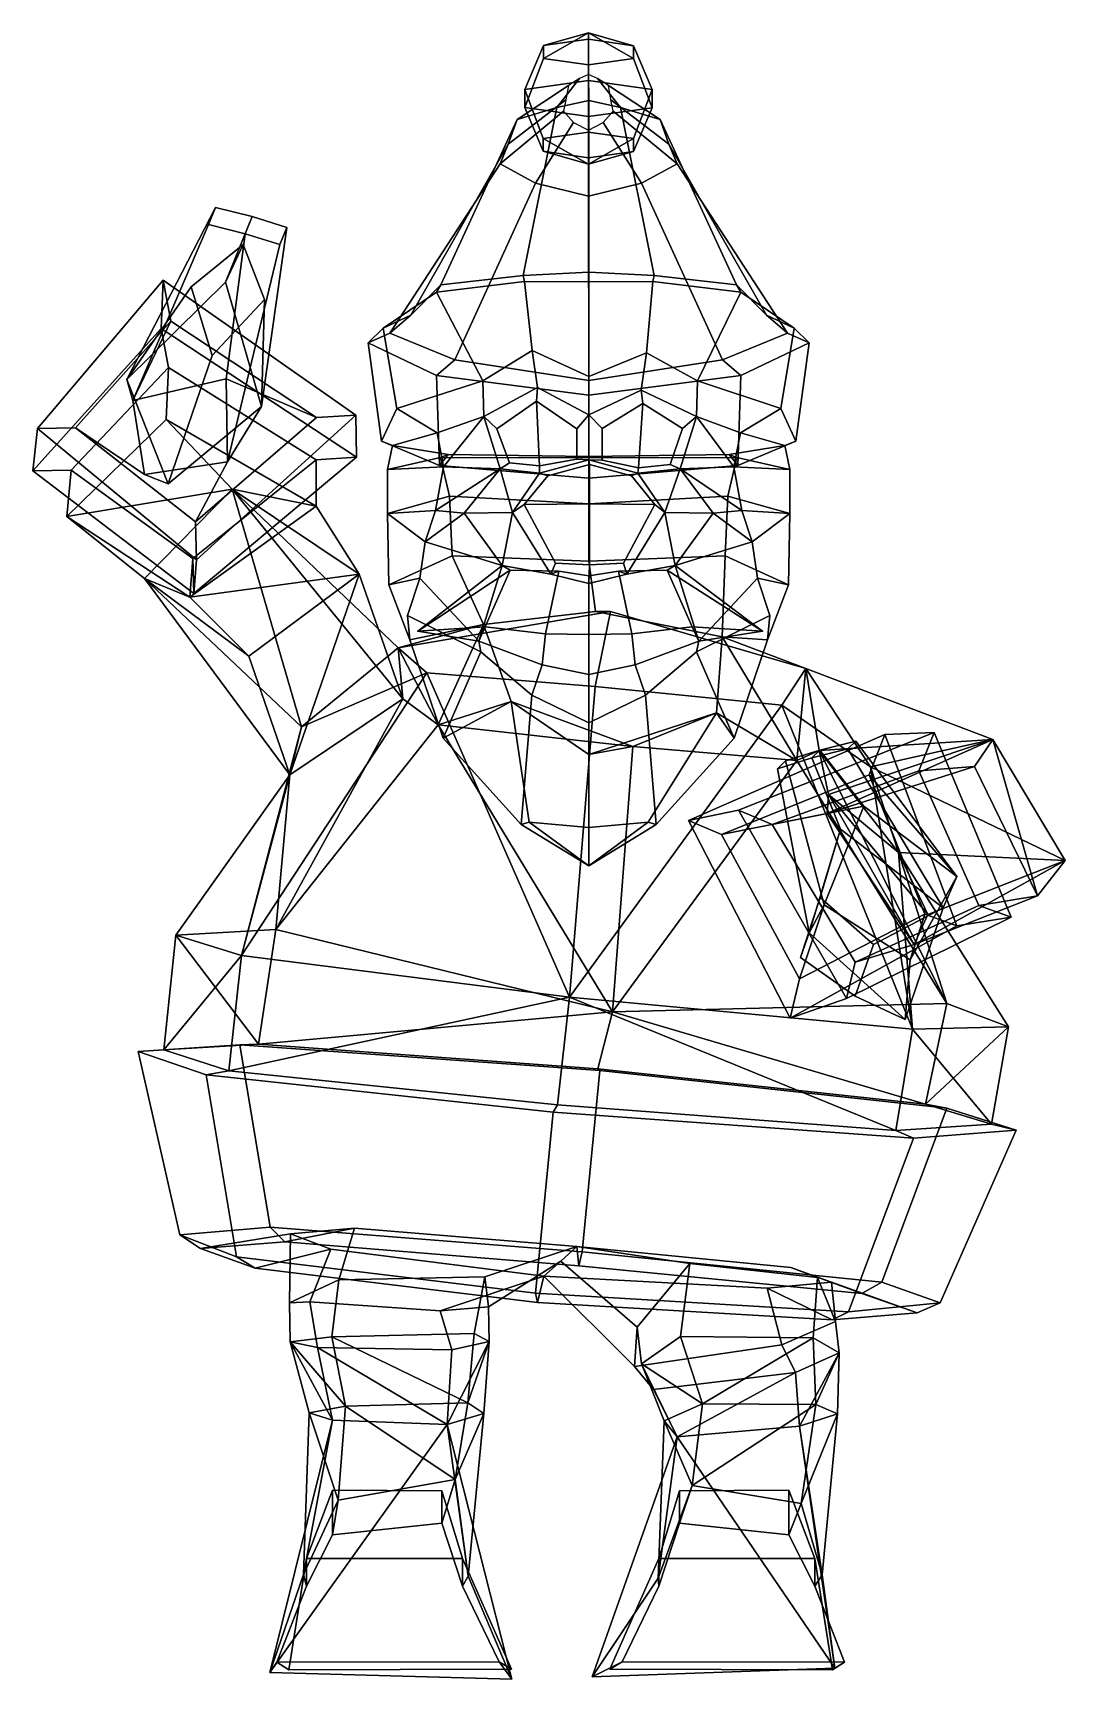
# Model space of a CAD drawing. Extents: x -161 to 150, y -156 to 341.
import ezdxf

# ---------------------------------------------------------------- set-up
doc = ezdxf.new("R2010")
doc.units = 0

msp = doc.modelspace()

# ---------------------------------------------------------------- linework, layer by layer
for p in [(-45.041939, 160.365143, 96.495132), (58.96463, 160.365143, 96.495132)]:
    msp.add_point(p)
for points in [[(-7.099414, 336.949158, -22.03731), (6.508161, 338.858826, -29.255661), (6.481926, 326.463806, -38.978626), (-12.762112, 323.763123, -28.770411)], [(-7.096825, 333.085388, -7.61752), (6.521173, 340.792175, -13.28248), (-7.099414, 336.949158, -22.03731)], [(6.521173, 340.792175, -13.28248), (6.508161, 338.858826, -29.255661), (-7.099414, 336.949158, -22.03731)], [(6.51334, 331.131287, -0.416023), (6.521173, 340.792175, -13.28248), (-7.096825, 333.085388, -7.61752)], [(20.118357, 336.904724, -22.054106), (25.729622, 323.700287, -28.794163), (6.481926, 326.463806, -38.978626), (6.508161, 338.858826, -29.255661)], [(6.521173, 340.792175, -13.28248), (20.118357, 336.904724, -22.054106), (6.508161, 338.858826, -29.255661)], [(6.51334, 331.131287, -0.416023), (20.120947, 333.040955, -7.634315), (6.521173, 340.792175, -13.28248)], [(20.120947, 333.040955, -7.634315), (20.118357, 336.904724, -22.054106), (6.521173, 340.792175, -13.28248)], [(-12.75845, 318.29892, -8.377669), (-7.096825, 333.085388, -7.61752), (-7.099414, 336.949158, -22.03731), (-12.762112, 323.763123, -28.770411)], [(6.48925, 315.53537, 1.806766), (6.51334, 331.131287, -0.416023), (-7.096825, 333.085388, -7.61752), (-12.75845, 318.29892, -8.377669)], [(6.48925, 315.53537, 1.806766), (25.733284, 318.236053, -8.401422), (20.120947, 333.040955, -7.634315), (6.51334, 331.131287, -0.416023)], [(25.733284, 318.236053, -8.401422), (25.729622, 323.700287, -28.794163), (20.118357, 336.904724, -22.054106), (20.120947, 333.040955, -7.634315)], [(6.494491, 328.239136, -7.126525), (3.796878, 327.024872, -7.458446), (-3.074735, 318.266296, 51.219952), (6.5548, 320.358612, 53.964455)], [(6.494491, 328.239136, -7.126525), (6.5548, 320.358612, 53.964455), (16.178267, 318.252838, 51.214859), (9.187714, 327.016052, -7.461772)], [(0.45262, 324.942139, -8.027979), (-0.305143, 320.642426, -9.204788), (-17.699619, 307.271637, 36.821705), (-15.010284, 314.677887, 46.516022)], [(3.796878, 327.024872, -7.458446), (0.45262, 324.942139, -8.027979), (-15.010284, 314.677887, 46.516022), (-3.074735, 318.266296, 51.219952)], [(-7.149738, 308.958221, -29.537458), (-12.762112, 323.763123, -28.770411), (6.481926, 326.463806, -38.978626), (6.457837, 310.86792, -36.75581)], [(-12.75845, 318.29892, -8.377669), (-12.762112, 323.763123, -28.770411), (-7.149738, 308.958221, -29.537458), (-7.147149, 305.094452, -15.117668)], [(20.068031, 308.913788, -29.554253), (6.457837, 310.86792, -36.75581), (6.481926, 326.463806, -38.978626), (25.729622, 323.700287, -28.794163)], [(9.187714, 327.016052, -7.461772), (16.178267, 318.252838, 51.214859), (28.103418, 314.647736, 46.50462), (12.524446, 324.922424, -8.035428)], [(12.524446, 324.922424, -8.035428), (28.103418, 314.647736, 46.50462), (30.771334, 307.237701, 36.808887), (13.266711, 320.620239, -9.213162)], [(25.733284, 318.236053, -8.401422), (20.07062, 305.050018, -15.134463), (20.068031, 308.913788, -29.554253), (25.729622, 323.700287, -28.794163)], [(-38.090946, 264.803253, 82.086647), (-13.23064, 267.628021, 94.745087), (-3.074735, 318.266296, 51.219952), (-15.010284, 314.677887, 46.516022)], [(-0.305143, 320.642426, -9.204788), (-0.998052, 317.174194, -10.154001), (-20.160612, 301.297607, 29.001936), (-17.699619, 307.271637, 36.821705)], [(6.557623, 268.643951, 102.110413), (6.5548, 320.358612, 53.964455), (-3.074735, 318.266296, 51.219952), (-13.23064, 267.628021, 94.745087)], [(6.48925, 315.53537, 1.806766), (-12.75845, 318.29892, -8.377669), (-7.147149, 305.094452, -15.117668), (6.463015, 303.14035, -7.916171)], [(6.48925, 315.53537, 1.806766), (6.463015, 303.14035, -7.916171), (20.07062, 305.050018, -15.134463), (25.733284, 318.236053, -8.401422)], [(6.557623, 268.643951, 102.110413), (26.345882, 267.628021, 94.745087), (16.178267, 318.252838, 51.214859), (6.5548, 320.358612, 53.964455)], [(13.266711, 320.620239, -9.213162), (30.771334, 307.237701, 36.808887), (33.215057, 301.260284, 28.987822), (13.947122, 317.14978, -10.163223)], [(51.206196, 264.803253, 82.086647), (28.103418, 314.647736, 46.50462), (16.178267, 318.252838, 51.214859), (26.345882, 267.628021, 94.745087)], [(-47.131477, 255.59906, 55.375454), (-38.090946, 264.803253, 82.086647), (-15.010284, 314.677887, 46.516022), (-17.699619, 307.271637, 36.821705)], [(-0.998052, 317.174194, -10.154001), (1.996778, 313.777924, -11.084124), (-9.451402, 295.4487, 21.354469), (-20.160612, 301.297607, 29.001936)], [(1.996778, 313.777924, -11.084124), (6.464307, 311.485901, -11.712279), (6.513087, 291.502228, 16.200111), (-9.451402, 295.4487, 21.354469)], [(10.940069, 313.763336, -11.089642), (22.488951, 295.426331, 21.346022), (6.513087, 291.502228, 16.200111), (6.464307, 311.485901, -11.712279)], [(13.947122, 317.14978, -10.163223), (33.215057, 301.260284, 28.987822), (22.488951, 295.426331, 21.346022), (10.940069, 313.763336, -11.089642)], [(60.246727, 255.59906, 55.375454), (30.771334, 307.237701, 36.808887), (28.103418, 314.647736, 46.50462), (51.206196, 264.803253, 82.086647)], [(6.449994, 301.207001, -23.889296), (-7.149738, 308.958221, -29.537458), (6.457837, 310.86792, -36.75581)], [(-7.147149, 305.094452, -15.117668), (-7.149738, 308.958221, -29.537458), (6.449994, 301.207001, -23.889296)], [(6.449994, 301.207001, -23.889296), (6.457837, 310.86792, -36.75581), (20.068031, 308.913788, -29.554253)], [(20.07062, 305.050018, -15.134463), (6.449994, 301.207001, -23.889296), (20.068031, 308.913788, -29.554253)], [(-53.401417, 250.177185, 32.811611), (-47.131477, 255.59906, 55.375454), (-17.699619, 307.271637, 36.821705), (-20.160612, 301.297607, 29.001936)], [(6.463015, 303.14035, -7.916171), (-7.147149, 305.094452, -15.117668), (6.449994, 301.207001, -23.889296)], [(6.463015, 303.14035, -7.916171), (6.449994, 301.207001, -23.889296), (20.07062, 305.050018, -15.134463)], [(66.51667, 250.177185, 32.811611), (33.215057, 301.260284, 28.987822), (30.771334, 307.237701, 36.808887), (60.246727, 255.59906, 55.375454)], [(-33.813503, 242.208405, 12.722825), (-53.401417, 250.177185, 32.811611), (-20.160612, 301.297607, 29.001936), (-9.451402, 295.4487, 21.354469)], [(46.928745, 242.208405, 12.722826), (22.488951, 295.426331, 21.346022), (33.215057, 301.260284, 28.987822), (66.51667, 250.177185, 32.811611)], [(6.557622, 235.910461, -5.742792), (-33.813503, 242.208405, 12.722825), (-9.451402, 295.4487, 21.354469), (6.513087, 291.502228, 16.200111)], [(6.557622, 235.910461, -5.742792), (6.513087, 291.502228, 16.200111), (22.488951, 295.426331, 21.346022), (46.928745, 242.208405, 12.722826)], [(-106.060112, 288.105896, 216.629333), (-108.145531, 282.994598, 204.92514), (-130.992477, 229.91864, 189.21666), (-132.861954, 236.255615, 226.814377)], [(-95.026237, 285.364624, 216.799591), (-106.060112, 288.105896, 216.629333), (-132.861954, 236.255615, 226.814377), (-102.994003, 265.58905, 226.425812)], [(-95.026237, 285.364624, 216.799591), (-97.146835, 280.138184, 205.131805), (-108.145531, 282.994598, 204.92514), (-106.060112, 288.105896, 216.629333)], [(-84.559685, 282.078308, 217.340088), (-95.026237, 285.364624, 216.799591), (-102.994003, 265.58905, 226.425812), (-92.12793, 228.109924, 226.302475)], [(-84.559685, 282.078308, 217.340088), (-86.654449, 276.941437, 205.60495), (-97.146835, 280.138184, 205.131805), (-95.026237, 285.364624, 216.799591)], [(-97.146835, 280.138184, 205.131805), (-102.84446, 236.404724, 184.023743), (-130.992477, 229.91864, 189.21666), (-108.145531, 282.994598, 204.92514)], [(-86.654449, 276.941437, 205.60495), (-102.424751, 211.382751, 194.962723), (-102.84446, 236.404724, 184.023743), (-97.146835, 280.138184, 205.131805)], [(-84.559685, 282.078308, 217.340088), (-92.12793, 228.109924, 226.302475), (-102.424751, 211.382751, 194.962723), (-86.654449, 276.941437, 205.60495)], [(-97.750481, 276.963013, 279.755981), (-102.994003, 265.58905, 226.425812), (-132.861954, 236.255615, 226.814377), (-113.442909, 264.143921, 286.946991)], [(-91.24794, 260.367981, 287.273071), (-97.750481, 276.963013, 279.755981), (-113.442909, 264.143921, 286.946991), (-107.105881, 243.498688, 283.91861)], [(-91.24794, 260.367981, 287.273071), (-92.12793, 228.109924, 226.302475), (-102.994003, 265.58905, 226.425812), (-97.750481, 276.963013, 279.755981)], [(6.557623, 265.653229, 105.996429), (6.557623, 268.643951, 102.110413), (-13.23064, 267.628021, 94.745087), (-12.841976, 265.833313, 99.837967)], [(6.557623, 265.653229, 105.996429), (25.957218, 265.833313, 99.837967), (26.345882, 267.628021, 94.745087), (6.557623, 268.643951, 102.110413)], [(-159.726471, 221.486694, 197.752304), (-121.869827, 266.253845, 177.085236), (-122.485268, 251.651245, 148.174179), (-161.153641, 208.715973, 167.225479)], [(-159.726471, 221.486694, 197.752304), (-148.343079, 221.692322, 197.399567), (-119.570229, 253.87677, 182.263214), (-121.869827, 266.253845, 177.085236)], [(-107.105881, 243.498688, 283.91861), (-113.442909, 264.143921, 286.946991), (-132.861954, 236.255615, 226.814377), (-120.294212, 204.809784, 239.955017)], [(-63.550774, 212.792358, 163.223099), (-122.485268, 251.651245, 148.174179), (-121.869827, 266.253845, 177.085236), (-63.692657, 225.497559, 193.814255)], [(-63.692657, 225.497559, 193.814255), (-121.869827, 266.253845, 177.085236), (-119.570229, 253.87677, 182.263214), (-75.590187, 224.730835, 194.416199)], [(-39.333298, 262.561523, 86.926041), (-38.090946, 264.803253, 82.086647), (-47.131477, 255.59906, 55.375454), (-55.430157, 251.690308, 57.15406)], [(-12.841976, 265.833313, 99.837967), (-13.23064, 267.628021, 94.745087), (-38.090946, 264.803253, 82.086647), (-39.333298, 262.561523, 86.926041)], [(-10.485149, 245.036011, 105.993355), (-12.841976, 265.833313, 99.837967), (-39.333298, 262.561523, 86.926041), (-25.425884, 235.798859, 95.688095)], [(6.557622, 237.132874, 110.968666), (6.557623, 265.653229, 105.996429), (-12.841976, 265.833313, 99.837967), (-10.485149, 245.036011, 105.993355)], [(6.557622, 237.132874, 110.968666), (24.004118, 244.241577, 106.137733), (25.957218, 265.833313, 99.837967), (6.557623, 265.653229, 105.996429)], [(24.004118, 244.241577, 106.137733), (39.41317, 235.798859, 95.688103), (52.448547, 262.561523, 86.926041), (25.957218, 265.833313, 99.837967)], [(25.957218, 265.833313, 99.837967), (52.448547, 262.561523, 86.926041), (51.206196, 264.803253, 82.086647), (26.345882, 267.628021, 94.745087)], [(52.448547, 262.561523, 86.926041), (68.545403, 251.690308, 57.15406), (60.246727, 255.59906, 55.375454), (51.206196, 264.803253, 82.086647)], [(-91.24794, 260.367981, 287.273071), (-107.105881, 243.498688, 283.91861), (-120.294212, 204.809784, 239.955017), (-92.12793, 228.109924, 226.302475)], [(-25.425884, 235.798859, 95.688095), (-39.333298, 262.561523, 86.926041), (-55.430157, 251.690308, 57.15406), (-51.383091, 227.540619, 77.814453)], [(39.41317, 235.798859, 95.688103), (64.498344, 227.540619, 77.814453), (68.545403, 251.690308, 57.15406), (52.448547, 262.561523, 86.926041)], [(-127.513092, 207.531616, 198.610931), (-130.992477, 229.91864, 189.21666), (-119.570229, 253.87677, 182.263214), (-148.343079, 221.692322, 197.399567)], [(-102.84446, 236.404724, 184.023743), (-75.590187, 224.730835, 194.416199), (-119.570229, 253.87677, 182.263214), (-130.992477, 229.91864, 189.21666)], [(-55.430157, 251.690308, 57.15406), (-47.131477, 255.59906, 55.375454), (-53.401417, 250.177185, 32.811611), (-59.955845, 247.304596, 31.64838)], [(68.545403, 251.690308, 57.15406), (73.071091, 247.304596, 31.64838), (66.51667, 250.177185, 32.811611), (60.246727, 255.59906, 55.375454)], [(-161.153641, 208.715973, 167.225479), (-122.485268, 251.651245, 148.174179), (-120.209503, 239.8414, 153.112946), (-149.596573, 208.887207, 166.883224)], [(-63.550774, 212.792358, 163.223099), (-75.655006, 211.975403, 163.851105), (-120.209503, 239.8414, 153.112946), (-122.485268, 251.651245, 148.174179)], [(-51.383091, 227.540619, 77.814453), (-55.430157, 251.690308, 57.15406), (-59.955845, 247.304596, 31.64838), (-55.956509, 217.683228, 41.266933)], [(-59.955845, 247.304596, 31.64838), (-53.401417, 250.177185, 32.811611), (-33.813503, 242.208405, 12.722825), (-39.34222, 237.459106, 9.714837)], [(73.071091, 247.304596, 31.64838), (52.457466, 237.459106, 9.714837), (46.928745, 242.208405, 12.722826), (66.51667, 250.177185, 32.811611)], [(64.498344, 227.540619, 77.814453), (69.071754, 217.683228, 41.266933), (73.071091, 247.304596, 31.64838), (68.545403, 251.690308, 57.15406)], [(-55.956509, 217.683228, 41.266933), (-59.955845, 247.304596, 31.64838), (-39.34222, 237.459106, 9.714837), (-38.446892, 210.312958, 16.025953)], [(-10.485149, 245.036011, 105.993355), (-25.425884, 235.798859, 95.688095), (-25.133175, 225.057556, 94.87767), (-8.916459, 233.792145, 106.658783)], [(6.557622, 237.132874, 110.968666), (-10.485149, 245.036011, 105.993355), (-8.916459, 233.792145, 106.658783), (6.557621, 225.558319, 108.95771)], [(6.557622, 237.132874, 110.968666), (6.557621, 225.558319, 108.95771), (22.435423, 232.987305, 106.68766), (24.004118, 244.241577, 106.137733)], [(24.004118, 244.241577, 106.137733), (22.435423, 232.987305, 106.68766), (39.120457, 225.057556, 94.87767), (39.41317, 235.798859, 95.688103)], [(69.071754, 217.683228, 41.266933), (51.562141, 210.312927, 16.025953), (52.457466, 237.459106, 9.714837), (73.071091, 247.304596, 31.64838)], [(-149.596573, 208.887207, 166.883224), (-120.209503, 239.8414, 153.112946), (-120.92382, 224.159363, 120.542862), (-150.963608, 194.92218, 133.602615)], [(-120.92382, 224.159363, 120.542862), (-120.209503, 239.8414, 153.112946), (-75.655006, 211.975403, 163.851105), (-75.7257, 198.064514, 130.517349)], [(-39.34222, 237.459106, 9.714837), (-33.813503, 242.208405, 12.722825), (6.557622, 235.910461, -5.742792), (6.557622, 231.539124, -9.574923)], [(52.457466, 237.459106, 9.714837), (6.557622, 231.539124, -9.574923), (6.557622, 235.910461, -5.742792), (46.928745, 242.208405, 12.722826)], [(-120.294212, 204.809784, 239.955017), (-132.861954, 236.255615, 226.814377), (-130.992477, 229.91864, 189.21666), (-127.513092, 207.531616, 198.610931)], [(-102.424751, 211.382751, 194.962723), (-112.08223, 193.339233, 209.512421), (-75.590187, 224.730835, 194.416199), (-102.84446, 236.404724, 184.023743)], [(-39.217552, 220.184937, 78.357887), (-25.133175, 225.057556, 94.87767), (-25.425884, 235.798859, 95.688095), (-51.383091, 227.540619, 77.814453)], [(-38.446892, 210.312958, 16.025953), (-39.34222, 237.459106, 9.714837), (6.557622, 231.539124, -9.574923), (6.557623, 206.496765, -3.372415)], [(-9.175307, 229.697693, 104.469696), (-8.916459, 233.792145, 106.658783), (-25.133175, 225.057556, 94.87767), (-21.112438, 221.328979, 94.654121)], [(-9.175307, 229.697693, 104.469696), (2.972567, 221.325775, 106.095726), (6.557621, 225.558319, 108.95771), (-8.916459, 233.792145, 106.658783)], [(51.562141, 210.312927, 16.025953), (6.557623, 206.496765, -3.372415), (6.557622, 231.539124, -9.574923), (52.457466, 237.459106, 9.714837)], [(52.332798, 220.184937, 78.357887), (64.498344, 227.540619, 77.814453), (39.41317, 235.798859, 95.688103), (39.120457, 225.057556, 94.87767)], [(-8.27595, 210.204559, 102.640167), (-9.175307, 229.697693, 104.469696), (-21.112438, 221.328979, 94.654121), (-17.365437, 211.139099, 97.547943)], [(2.972567, 221.325775, 106.095726), (-9.175307, 229.697693, 104.469696), (-8.27595, 210.204559, 102.640167), (2.972567, 212.208496, 106.939926)], [(22.942295, 229.002502, 104.268646), (22.435423, 232.987305, 106.68766), (6.557621, 225.558319, 108.95771), (10.595814, 221.445038, 106.276039)], [(10.595814, 221.445038, 106.276039), (10.595814, 211.94043, 107.318283), (21.625282, 209.592163, 102.009956), (22.942295, 229.002502, 104.268646)], [(21.625282, 209.592163, 102.009956), (31.187607, 210.588196, 95.723236), (34.861641, 221.448425, 92.150627), (22.942295, 229.002502, 104.268646)], [(22.942295, 229.002502, 104.268646), (34.861641, 221.448425, 92.150627), (39.120457, 225.057556, 94.87767), (22.435423, 232.987305, 106.68766)], [(-150.963608, 194.92218, 133.602615), (-120.92382, 224.159363, 120.542862), (-101.054184, 203.144684, 74.934334)], [(-92.12793, 228.109924, 226.302475), (-120.294212, 204.809784, 239.955017), (-127.513092, 207.531616, 198.610931), (-102.424751, 211.382751, 194.962723)], [(-75.7257, 198.064514, 130.517349), (-101.054184, 203.144684, 74.934334), (-120.92382, 224.159363, 120.542862)], [(-112.610313, 171.638367, 181.764145), (-63.550774, 212.792358, 163.223099), (-63.692657, 225.497559, 193.814255), (-111.743759, 181.838867, 214.365585)], [(-111.743759, 181.838867, 214.365585), (-63.692657, 225.497559, 193.814255), (-75.590187, 224.730835, 194.416199), (-112.08223, 193.339233, 209.512421)], [(-51.383091, 227.540619, 77.814453), (-55.956509, 217.683228, 41.266933), (-52.650967, 216.348694, 41.578911), (-39.217552, 220.184937, 78.357887)], [(-37.244801, 209.859009, 78.655998), (-25.133175, 225.057556, 94.87767), (-39.217552, 220.184937, 78.357887)], [(-20.202908, 209.298401, 98.549286), (-25.133175, 225.057556, 94.87767), (-37.244801, 209.859009, 78.655998)], [(-17.365437, 211.139099, 97.547943), (-21.112438, 221.328979, 94.654121), (-25.133175, 225.057556, 94.87767), (-20.202908, 209.298401, 98.549286)], [(2.972567, 212.208496, 106.939926), (6.557621, 211.96109, 110.144325), (6.557621, 225.558319, 108.95771), (2.972567, 221.325775, 106.095726)], [(10.595814, 211.94043, 107.318283), (10.595814, 221.445038, 106.276039), (6.557621, 225.558319, 108.95771), (6.557621, 211.96109, 110.144325)], [(31.187607, 210.588196, 95.723236), (34.190189, 209.298401, 98.549286), (39.120457, 225.057556, 94.87767), (34.861641, 221.448425, 92.150627)], [(34.190189, 209.298401, 98.549286), (50.360043, 209.859009, 78.655998), (39.120457, 225.057556, 94.87767)], [(50.360043, 209.859009, 78.655998), (52.332798, 220.184937, 78.357887), (39.120457, 225.057556, 94.87767)], [(64.498344, 227.540619, 77.814453), (52.332798, 220.184937, 78.357887), (65.76622, 216.348694, 41.578911), (69.071754, 217.683228, 41.266933)], [(-112.610313, 171.638367, 181.764145), (-111.743759, 181.838867, 214.365585), (-159.726471, 221.486694, 197.752304), (-161.153641, 208.715973, 167.225479)], [(-111.743759, 181.838867, 214.365585), (-112.08223, 193.339233, 209.512421), (-148.343079, 221.692322, 197.399567), (-159.726471, 221.486694, 197.752304)], [(-102.424751, 211.382751, 194.962723), (-127.513092, 207.531616, 198.610931), (-148.343079, 221.692322, 197.399567), (-112.08223, 193.339233, 209.512421)], [(-39.217552, 220.184937, 78.357887), (-52.650967, 216.348694, 41.578911), (-54.155376, 209.042908, 42.462154), (-37.244801, 209.859009, 78.655998)], [(52.332798, 220.184937, 78.357887), (50.360043, 209.859009, 78.655998), (67.270622, 209.042908, 42.462154), (65.76622, 216.348694, 41.578911)], [(-55.956509, 217.683228, 41.266933), (-38.446892, 210.312958, 16.025953), (-35.860764, 213.574707, 15.364484), (-52.650967, 216.348694, 41.578911)], [(-54.155376, 209.042908, 42.462154), (-52.650967, 216.348694, 41.578911), (-35.860764, 213.574707, 15.364484), (-38.173126, 212.72229, 12.672512)], [(-38.446892, 210.312958, 16.025953), (6.557623, 206.496765, -3.372415), (6.557624, 213.033264, -1.753982), (-35.860764, 213.574707, 15.364484)], [(-38.173126, 212.72229, 12.672512), (-35.860764, 213.574707, 15.364484), (6.557624, 213.033264, -1.753982), (6.557625, 212.648071, -2.40513)], [(51.562141, 210.312927, 16.025953), (48.976013, 213.574707, 15.364484), (6.557624, 213.033264, -1.753982), (6.557623, 206.496765, -3.372415)], [(51.288368, 212.72229, 12.672512), (6.557625, 212.648071, -2.40513), (6.557624, 213.033264, -1.753982), (48.976013, 213.574707, 15.364484)], [(69.071754, 217.683228, 41.266933), (65.76622, 216.348694, 41.578911), (48.976013, 213.574707, 15.364484), (51.562141, 210.312927, 16.025953)], [(67.270622, 209.042908, 42.462154), (51.288368, 212.72229, 12.672512), (48.976013, 213.574707, 15.364484), (65.76622, 216.348694, 41.578911)], [(-112.610313, 171.638367, 181.764145), (-161.153641, 208.715973, 167.225479), (-149.596573, 208.887207, 166.883224), (-112.90918, 182.286377, 177.270355)], [(-113.787254, 170.550537, 143.036057), (-112.90918, 182.286377, 177.270355), (-149.596573, 208.887207, 166.883224), (-150.963608, 194.92218, 133.602615)], [(-75.7257, 198.064514, 130.517349), (-75.655006, 211.975403, 163.851105), (-112.90918, 182.286377, 177.270355), (-113.787254, 170.550537, 143.036057)], [(-112.610313, 171.638367, 181.764145), (-112.90918, 182.286377, 177.270355), (-75.655006, 211.975403, 163.851105), (-63.550774, 212.792358, 163.223099)], [(-54.177158, 195.848938, 44.641087), (-54.155376, 209.042908, 42.462154), (-38.173126, 212.72229, 12.672512), (-35.428349, 201.025208, 11.188783)], [(-37.244801, 209.859009, 78.655998), (-54.155376, 209.042908, 42.462154), (-54.177158, 195.848938, 44.641087), (-39.686569, 196.759888, 78.504822)], [(-39.686569, 196.759888, 78.504822), (-20.202908, 209.298401, 98.549286), (-37.244801, 209.859009, 78.655998)], [(-31.032593, 195.943115, 101.725838), (-20.202908, 209.298401, 98.549286), (-39.686569, 196.759888, 78.504822)], [(-35.428349, 201.025208, 11.188783), (-38.173126, 212.72229, 12.672512), (6.557625, 212.648071, -2.40513), (6.557633, 198.771912, -0.945823)], [(-31.032593, 195.943115, 101.725838), (-16.400833, 196.096497, 104.760269), (-20.202908, 209.298401, 98.549286)], [(-8.27595, 210.204559, 102.640167), (-17.365437, 211.139099, 97.547943), (-20.202908, 209.298401, 98.549286), (-8.243058, 208.017517, 104.835999)], [(-16.400833, 196.096497, 104.760269), (-8.243058, 208.017517, 104.835999), (-20.202908, 209.298401, 98.549286)], [(6.816004, 198.757813, 128.666168), (6.816004, 210.574738, 124.536148), (-5.80687, 207.140503, 121.01963), (-12.883199, 198.576141, 122.216965)], [(-8.27595, 210.204559, 102.640167), (-8.243058, 208.017517, 104.835999), (6.557621, 211.96109, 110.144325), (2.972567, 212.208496, 106.939926)], [(6.816004, 210.574738, 124.536148), (6.557621, 211.96109, 110.144325), (-8.243058, 208.017517, 104.835999), (-5.80687, 207.140503, 121.01963)], [(6.816004, 210.574738, 124.536148), (19.438877, 207.140503, 121.01963), (21.358301, 208.017517, 104.835999), (6.557621, 211.96109, 110.144325)], [(21.625282, 209.592163, 102.009956), (10.595814, 211.94043, 107.318283), (6.557621, 211.96109, 110.144325), (21.358301, 208.017517, 104.835999)], [(48.543594, 201.025208, 11.188783), (6.557633, 198.771912, -0.945823), (6.557625, 212.648071, -2.40513), (51.288368, 212.72229, 12.672512)], [(6.816004, 198.757813, 128.666168), (26.515205, 198.576141, 122.216965), (19.438877, 207.140503, 121.01963), (6.816004, 210.574738, 124.536148)], [(21.625282, 209.592163, 102.009956), (21.358301, 208.017517, 104.835999), (34.190189, 209.298401, 98.549286), (31.187607, 210.588196, 95.723236)], [(29.516079, 196.096497, 104.760269), (34.190189, 209.298401, 98.549286), (21.358301, 208.017517, 104.835999)], [(44.147839, 195.943115, 101.725838), (34.190189, 209.298401, 98.549286), (29.516079, 196.096497, 104.760269)], [(52.801819, 196.759888, 78.504822), (50.360043, 209.859009, 78.655998), (34.190189, 209.298401, 98.549286)], [(44.147839, 195.943115, 101.725838), (52.801819, 196.759888, 78.504822), (34.190189, 209.298401, 98.549286)], [(67.292404, 195.848938, 44.641087), (48.543594, 201.025208, 11.188783), (51.288368, 212.72229, 12.672512), (67.270622, 209.042908, 42.462154)], [(50.360043, 209.859009, 78.655998), (52.801819, 196.759888, 78.504822), (67.292404, 195.848938, 44.641087), (67.270622, 209.042908, 42.462154)], [(-12.883199, 198.576141, 122.216965), (-5.80687, 207.140503, 121.01963), (-8.243058, 208.017517, 104.835999), (-16.400833, 196.096497, 104.760269)], [(26.515205, 198.576141, 122.216965), (29.516079, 196.096497, 104.760269), (21.358301, 208.017517, 104.835999), (19.438877, 207.140503, 121.01963)], [(-150.963608, 194.92218, 133.602615), (-101.054184, 203.144684, 74.934334), (-127.479698, 176.241119, 88.871162)], [(-80.145416, 131.440979, -19.625263), (-127.479698, 176.241119, 88.871162), (-101.054184, 203.144684, 74.934334)], [(-49.524326, 139.944672, 42.181286), (-50.958397, 155.296356, -1.082882), (-101.054184, 203.144684, 74.934334)], [(-49.524326, 139.944672, 42.181286), (-101.054184, 203.144684, 74.934334), (-62.677769, 177.562531, 88.217224)], [(-80.145416, 131.440979, -19.625263), (-101.054184, 203.144684, 74.934334), (-50.958397, 155.296356, -1.082882)], [(-75.7257, 198.064514, 130.517349), (-62.677769, 177.562531, 88.217224), (-101.054184, 203.144684, 74.934334)], [(-53.740803, 174.294678, 46.003773), (-54.177158, 195.848938, 44.641087), (-35.428349, 201.025208, 11.188783), (-34.635632, 183.037537, 14.099628)], [(-34.635632, 183.037537, 14.099628), (-35.428349, 201.025208, 11.188783), (6.557633, 198.771912, -0.945823), (6.557632, 181.411804, 3.485337)], [(6.816004, 180.306702, 122.611298), (6.816004, 198.757813, 128.666168), (-12.883199, 198.576141, 122.216965), (-3.458871, 180.828156, 117.381271)], [(47.750877, 183.037537, 14.099628), (6.557632, 181.411804, 3.485337), (6.557633, 198.771912, -0.945823), (48.543594, 201.025208, 11.188783)], [(6.816004, 180.306702, 122.611298), (17.090879, 180.828156, 117.381271), (26.515205, 198.576141, 122.216965), (6.816004, 198.757813, 128.666168)], [(66.856056, 174.294678, 46.003773), (47.750877, 183.037537, 14.099628), (48.543594, 201.025208, 11.188783), (67.292404, 195.848938, 44.641087)], [(-113.787254, 170.550537, 143.036057), (-150.963608, 194.92218, 133.602615), (-127.479698, 176.241119, 88.871162)], [(-113.787254, 170.550537, 143.036057), (-62.677769, 177.562531, 88.217224), (-75.7257, 198.064514, 130.517349)], [(-39.686569, 196.759888, 78.504822), (-54.177158, 195.848938, 44.641087), (-42.752644, 187.236511, 77.948044)], [(-44.358387, 176.30658, 78.126747), (-42.752644, 187.236511, 77.948044), (-54.177158, 195.848938, 44.641087), (-53.740803, 174.294678, 46.003773)], [(-42.752644, 187.236511, 77.948044), (-31.032593, 195.943115, 101.725838), (-39.686569, 196.759888, 78.504822)], [(-19.535973, 180.129791, 98.608406), (-31.032593, 195.943115, 101.725838), (-42.752644, 187.236511, 77.948044)], [(-19.535973, 180.129791, 98.608406), (-16.400833, 196.096497, 104.760269), (-31.032593, 195.943115, 101.725838)], [(-4.908839, 177.509399, 104.511543), (-16.400833, 196.096497, 104.760269), (-19.535973, 180.129791, 98.608406)], [(-3.458871, 180.828156, 117.381271), (-12.883199, 198.576141, 122.216965), (-16.400833, 196.096497, 104.760269), (-4.908839, 177.509399, 104.511543)], [(17.090879, 180.828156, 117.381271), (18.024082, 177.509399, 104.511543), (29.516079, 196.096497, 104.760269), (26.515205, 198.576141, 122.216965)], [(18.024082, 177.509399, 104.511543), (32.651218, 180.129791, 98.608406), (29.516079, 196.096497, 104.760269)], [(32.651218, 180.129791, 98.608406), (44.147839, 195.943115, 101.725838), (29.516079, 196.096497, 104.760269)], [(32.651218, 180.129791, 98.608406), (55.867893, 187.236511, 77.948044), (44.147839, 195.943115, 101.725838)], [(55.867893, 187.236511, 77.948044), (52.801819, 196.759888, 78.504822), (44.147839, 195.943115, 101.725838)], [(52.801819, 196.759888, 78.504822), (55.867893, 187.236511, 77.948044), (67.292404, 195.848938, 44.641087)], [(57.473637, 176.30658, 78.126747), (66.856056, 174.294678, 46.003773), (67.292404, 195.848938, 44.641087), (55.867893, 187.236511, 77.948044)], [(-44.358387, 176.30658, 78.126747), (-26.643982, 157.303833, 104.917755), (-19.535973, 180.129791, 98.608406), (-42.752644, 187.236511, 77.948044)], [(57.473637, 176.30658, 78.126747), (55.867893, 187.236511, 77.948044), (32.651218, 180.129791, 98.608406), (39.759224, 157.303833, 104.917755)], [(-47.412262, 157.683044, 50.112885), (-53.740803, 174.294678, 46.003773), (-34.635632, 183.037537, 14.099628), (-25.182125, 162.311707, 32.021339)], [(-17.169783, 178.709167, 112.608627), (-19.535973, 180.129791, 98.608406), (-45.041939, 160.365143, 96.495132)], [(-45.041939, 160.365143, 96.495132), (-19.535973, 180.129791, 98.608406), (-26.643982, 157.303833, 104.917755)], [(-25.182125, 162.311707, 32.021339), (-34.635632, 183.037537, 14.099628), (6.557632, 181.411804, 3.485337), (8.576275, 166.276764, 8.175449)], [(-17.169783, 178.709167, 112.608627), (-2.472413, 178.446899, 112.725739), (-4.908839, 177.509399, 104.511543), (-19.535973, 180.129791, 98.608406)], [(6.816004, 180.306702, 122.611298), (-3.458871, 180.828156, 117.381271), (-4.908839, 177.509399, 104.511543), (6.557621, 174.722046, 110.43103)], [(6.816004, 180.306702, 122.611298), (6.557621, 174.722046, 110.43103), (18.024082, 177.509399, 104.511543), (17.090879, 180.828156, 117.381271)], [(46.806164, 158.590027, 30.613012), (8.576275, 166.276764, 8.175449), (6.557632, 181.411804, 3.485337), (47.750877, 183.037537, 14.099628)], [(30.285028, 178.709167, 112.608627), (32.651218, 180.129791, 98.608406), (18.024082, 177.509399, 104.511543), (15.587657, 178.446899, 112.725739)], [(30.285028, 178.709167, 112.608627), (58.96463, 160.365143, 96.495132), (32.651218, 180.129791, 98.608406)], [(58.96463, 160.365143, 96.495132), (39.759224, 157.303833, 104.917755), (32.651218, 180.129791, 98.608406)], [(60.527508, 157.683044, 50.112885), (46.806164, 158.590027, 30.613012), (47.750877, 183.037537, 14.099628), (66.856056, 174.294678, 46.003773)], [(-83.581894, 116.945313, 22.301413), (-127.479698, 176.241119, 88.871162), (-80.145416, 131.440979, -19.625263)], [(-95.975014, 152.758575, 101.062096), (-127.479698, 176.241119, 88.871162), (-83.581894, 116.945313, 22.301413)], [(-113.787254, 170.550537, 143.036057), (-127.479698, 176.241119, 88.871162), (-95.975014, 152.758575, 101.062096)], [(-113.787254, 170.550537, 143.036057), (-95.975014, 152.758575, 101.062096), (-62.677769, 177.562531, 88.217224)], [(-95.975014, 152.758575, 101.062096), (-83.581894, 116.945313, 22.301413), (-62.677769, 177.562531, 88.217224)], [(-83.581894, 116.945313, 22.301413), (-49.524326, 139.944672, 42.181286), (-62.677769, 177.562531, 88.217224)], [(-47.412262, 157.683044, 50.112885), (-48.081612, 165.048523, 81.297028), (-44.358387, 176.30658, 78.126747), (-53.740803, 174.294678, 46.003773)], [(-44.358387, 176.30658, 78.126747), (-48.081612, 165.048523, 81.297028), (-25.960812, 154.082092, 95.90657), (-26.643982, 157.303833, 104.917755)], [(-24.646984, 161.660431, 115.00264), (-17.169783, 178.709167, 112.608627), (-45.041939, 160.365143, 96.495132)], [(-2.472413, 178.446899, 112.725739), (-17.169783, 178.709167, 112.608627), (-24.646984, 161.660431, 115.00264), (-6.433366, 159.469116, 123.670204)], [(-6.433366, 159.469116, 123.670204), (6.557621, 159.265625, 124.353912), (6.557621, 177.032837, 115.474304), (-2.472413, 178.446899, 112.725739)], [(6.557621, 177.032837, 115.474304), (6.557621, 174.722046, 110.43103), (-4.908839, 177.509399, 104.511543), (-2.472413, 178.446899, 112.725739)], [(19.548609, 159.469116, 123.670204), (15.587657, 178.446899, 112.725739), (6.557621, 177.032837, 115.474304), (6.557621, 159.265625, 124.353912)], [(6.557621, 177.032837, 115.474304), (15.587657, 178.446899, 112.725739), (18.024082, 177.509399, 104.511543), (6.557621, 174.722046, 110.43103)], [(15.587657, 178.446899, 112.725739), (19.548609, 159.469116, 123.670204), (37.76223, 161.660431, 115.00264), (30.285028, 178.709167, 112.608627)], [(37.76223, 161.660431, 115.00264), (58.96463, 160.365143, 96.495132), (30.285028, 178.709167, 112.608627)], [(57.473637, 176.30658, 78.126747), (39.759224, 157.303833, 104.917755), (39.076054, 154.082092, 95.90657), (61.196865, 165.048523, 81.297028)], [(60.527508, 157.683044, 50.112885), (66.856056, 174.294678, 46.003773), (57.473637, 176.30658, 78.126747), (61.196865, 165.048523, 81.297028)], [(13.091562, 166.221008, 4.25018), (-50.958397, 155.296356, -1.082882), (-25.182125, 162.311707, 32.021339), (8.576275, 166.276764, 8.175449)], [(13.091562, 166.221008, 4.25018), (8.4811, 143.617432, -46.642975), (-42.306873, 147.750336, -34.616402), (-50.958397, 155.296356, -1.082882)], [(-25.960812, 154.082092, 95.90657), (-48.081612, 165.048523, 81.297028), (-47.412262, 157.683044, 50.112885), (-37.334194, 128.035583, 66.107315)], [(13.091562, 166.221008, 4.25018), (72.11937, 149.057373, -3.980677), (64.843262, 137.966156, -39.368347), (8.4811, 143.617432, -46.642975)], [(8.576275, 166.276764, 8.175449), (46.806164, 158.590027, 30.613012), (72.11937, 149.057373, -3.980677), (13.091562, 166.221008, 4.25018)], [(39.076054, 154.082092, 95.90657), (50.44944, 128.035583, 66.107315), (60.527508, 157.683044, 50.112885), (61.196865, 165.048523, 81.297028)], [(-50.958397, 155.296356, -1.082882), (-38.871552, 132.021118, 61.422073), (-25.182125, 162.311707, 32.021339)], [(-37.334194, 128.035583, 66.107315), (-47.412262, 157.683044, 50.112885), (-25.182125, 162.311707, 32.021339), (-16.853119, 139.119995, 60.670403)], [(-26.643982, 157.303833, 104.917755), (-24.646984, 161.660431, 115.00264), (-45.041939, 160.365143, 96.495132)], [(-38.871552, 132.021118, 61.422073), (-16.853119, 139.119995, 60.670403), (-25.182125, 162.311707, 32.021339)], [(-6.433366, 159.469116, 123.670204), (-24.646984, 161.660431, 115.00264), (-26.643982, 157.303833, 104.917755), (-7.434993, 150.170074, 113.76458)], [(6.557621, 159.265625, 124.353912), (-6.433366, 159.469116, 123.670204), (-7.434993, 150.170074, 113.76458), (6.557621, 147.203278, 119.235947)], [(6.557621, 159.265625, 124.353912), (6.557621, 147.203278, 119.235947), (20.550236, 150.170074, 113.76458), (19.548609, 159.469116, 123.670204)], [(19.548609, 159.469116, 123.670204), (20.550236, 150.170074, 113.76458), (39.759224, 157.303833, 104.917755), (37.76223, 161.660431, 115.00264)], [(39.759224, 157.303833, 104.917755), (58.96463, 160.365143, 96.495132), (37.76223, 161.660431, 115.00264)], [(-80.145416, 131.440979, -19.625263), (-50.958397, 155.296356, -1.082882), (-42.306873, 147.750336, -34.616402)], [(-49.524326, 139.944672, 42.181286), (-38.871552, 132.021118, 61.422073), (-50.958397, 155.296356, -1.082882)], [(-13.802413, 102.034058, 97.85923), (-10.617288, 141.018555, 115.812431), (-25.960812, 154.082092, 95.90657), (-37.334194, 128.035583, 66.107315)], [(-10.617288, 141.018555, 115.812431), (-7.434993, 150.170074, 113.76458), (-26.643982, 157.303833, 104.917755), (-25.960812, 154.082092, 95.90657)], [(23.732529, 141.018555, 115.812431), (39.076054, 154.082092, 95.90657), (39.759224, 157.303833, 104.917755), (20.550236, 150.170074, 113.76458)], [(26.917654, 102.034058, 97.85923), (50.44944, 128.035583, 66.107315), (39.076054, 154.082092, 95.90657), (23.732529, 141.018555, 115.812431)], [(50.44944, 128.035583, 66.107315), (45.083298, 135.708893, 58.775352), (46.806164, 158.590027, 30.613012), (60.527508, 157.683044, 50.112885)], [(69.372925, 121.28894, 56.170307), (46.806164, 158.590027, 30.613012), (45.083298, 135.708893, 58.775352)], [(72.11937, 149.057373, -3.980677), (46.806164, 158.590027, 30.613012), (69.372925, 121.28894, 56.170307)], [(6.557621, 132.673096, 122.178642), (6.557621, 147.203278, 119.235947), (-7.434993, 150.170074, 113.76458), (-10.617288, 141.018555, 115.812431)], [(6.557621, 132.673096, 122.178642), (23.732529, 141.018555, 115.812431), (20.550236, 150.170074, 113.76458), (6.557621, 147.203278, 119.235947)], [(91.563225, 119.394257, -31.311438), (64.843262, 137.966156, -39.368347), (72.11937, 149.057373, -3.980677)], [(76.139008, 124.338135, 36.87265), (72.11937, 149.057373, -3.980677), (69.372925, 121.28894, 56.170307)], [(76.139008, 124.338135, 36.87265), (128.475342, 127.672485, 79.250427), (72.11937, 149.057373, -3.980677)], [(91.563225, 119.394257, -31.311438), (72.11937, 149.057373, -3.980677), (128.475342, 127.672485, 79.250427)], [(-98.227776, 62.488068, -61.100876), (-42.306873, 147.750336, -34.616402), (0.763538, 49.948334, -101.573151)], [(-98.227776, 62.488068, -61.100876), (-80.145416, 131.440979, -19.625263), (-42.306873, 147.750336, -34.616402)], [(0.763538, 49.948334, -101.573151), (-42.306873, 147.750336, -34.616402), (8.4811, 143.617432, -46.642975)], [(-87.891335, 70.280853, 92.807564), (-49.524326, 139.944672, 42.181286), (-83.581894, 116.945313, 22.301413)], [(-87.891335, 70.280853, 92.807564), (-38.871552, 132.021118, 61.422073), (-49.524326, 139.944672, 42.181286)], [(19.909664, 125.546539, 66.61499), (-16.853119, 139.119995, 60.670403), (-38.871552, 132.021118, 61.422073)], [(-13.802413, 102.034058, 97.85923), (-37.334194, 128.035583, 66.107315), (-16.853119, 139.119995, 60.670403), (-11.383468, 102.726334, 81.952545)], [(-11.383468, 102.726334, 81.952545), (-16.853119, 139.119995, 60.670403), (6.557621, 123.128876, 56.009392), (6.557621, 101.092194, 77.656471)], [(6.557621, 123.128876, 56.009392), (-16.853119, 139.119995, 60.670403), (19.909664, 125.546539, 66.61499)], [(6.557621, 89.516891, 101.101166), (6.557621, 132.673096, 122.178642), (-10.617288, 141.018555, 115.812431), (-13.802413, 102.034058, 97.85923)], [(0.763538, 49.948334, -101.573151), (8.4811, 143.617432, -46.642975), (64.843262, 137.966156, -39.368347)], [(6.557621, 89.516891, 101.101166), (26.917654, 102.034058, 97.85923), (23.732529, 141.018555, 115.812431), (6.557621, 132.673096, 122.178642)], [(104.2845, 40.20932, -73.49559), (0.763538, 49.948334, -101.573151), (64.843262, 137.966156, -39.368347)], [(24.498709, 102.726334, 81.952545), (6.557621, 101.092194, 77.656471), (6.557621, 123.128876, 56.009392), (45.083298, 135.708893, 58.775352)], [(6.557621, 123.128876, 56.009392), (19.909664, 125.546539, 66.61499), (45.083298, 135.708893, 58.775352)], [(19.909664, 125.546539, 66.61499), (69.372925, 121.28894, 56.170307), (45.083298, 135.708893, 58.775352)], [(26.917654, 102.034058, 97.85923), (24.498709, 102.726334, 81.952545), (45.083298, 135.708893, 58.775352), (50.44944, 128.035583, 66.107315)], [(104.2845, 40.20932, -73.49559), (64.843262, 137.966156, -39.368347), (91.563225, 119.394257, -31.311438)], [(-98.227776, 62.488068, -61.100876), (-83.581894, 116.945313, 22.301413), (-80.145416, 131.440979, -19.625263)], [(13.694136, 45.478256, 116.519272), (-38.871552, 132.021118, 61.422073), (-87.891335, 70.280853, 92.807564)], [(13.694136, 45.478256, 116.519272), (19.909664, 125.546539, 66.61499), (-38.871552, 132.021118, 61.422073)], [(51.760788, 106.353699, 132.572357), (36.691864, 103.19339, 161.90155), (95.950043, 129.191711, 195.636871), (110.804047, 129.772827, 166.853455)], [(36.691864, 103.19339, 161.90155), (46.66581, 98.975708, 166.924789), (91.192451, 116.995819, 191.906326), (95.950043, 129.191711, 195.636871)], [(51.760788, 106.353699, 132.572357), (110.804047, 129.772827, 166.853455), (106.194946, 118.159302, 163.258286), (61.89967, 102.024399, 137.674744)], [(117.691025, 71.411774, 202.92778), (95.950043, 129.191711, 195.636871), (91.192451, 116.995819, 191.906326), (108.028809, 74.898743, 198.005264)], [(117.691025, 71.411774, 202.92778), (134.083359, 74.052826, 174.26889), (110.804047, 129.772827, 166.853455), (95.950043, 129.191711, 195.636871)], [(134.083359, 74.052826, 174.26889), (124.265251, 77.554031, 169.263031), (106.194946, 118.159302, 163.258286), (110.804047, 129.772827, 166.853455)], [(13.694136, 45.478256, 116.519272), (69.372925, 121.28894, 56.170307), (19.909664, 125.546539, 66.61499)], [(63.544544, 118.833099, 228.977676), (73.881798, 122.137604, 230.669464), (76.304253, 124.401001, 218.141144), (65.938347, 121.207672, 216.442932)], [(65.938347, 121.207672, 216.442932), (76.304253, 124.401001, 218.141144), (89.535942, 107.563232, 180.885025), (77.615028, 77.71637, 174.50177)], [(114.620941, 48.002106, 80.412849), (76.139008, 124.338135, 36.87265), (69.372925, 121.28894, 56.170307)], [(73.881798, 122.137604, 230.669464), (84.803551, 124.798706, 232.379379), (87.18676, 127.17688, 219.884308), (76.304253, 124.401001, 218.141144)], [(73.881798, 122.137604, 230.669464), (82.516357, 100.585327, 227.811966), (113.482216, 76.879181, 212.585922), (84.803551, 124.798706, 232.379379)], [(76.139008, 124.338135, 36.87265), (78.91893, 111.035583, 77.804878), (128.475342, 127.672485, 79.250427)], [(114.620941, 48.002106, 80.412849), (99.996674, 93.584915, 4.11521), (76.139008, 124.338135, 36.87265)], [(99.996674, 93.584915, 4.11521), (78.91893, 111.035583, 77.804878), (76.139008, 124.338135, 36.87265)], [(76.304253, 124.401001, 218.141144), (87.18676, 127.17688, 219.884308), (117.658974, 86.32312, 180.892181), (89.535942, 107.563232, 180.885025)], [(78.513443, 105.349182, 105.775131), (128.475342, 127.672485, 79.250427), (78.91893, 111.035583, 77.804878)], [(78.513443, 105.349182, 105.775131), (122.95752, 119.459198, 131.249329), (128.475342, 127.672485, 79.250427)], [(84.803551, 124.798706, 232.379379), (113.482216, 76.879181, 212.585922), (117.658974, 86.32312, 180.892181), (87.18676, 127.17688, 219.884308)], [(91.563225, 119.394257, -31.311438), (128.475342, 127.672485, 79.250427), (150.311935, 91.176941, 72.072884)], [(141.972427, 80.449799, 137.917221), (128.475342, 127.672485, 79.250427), (122.95752, 119.459198, 131.249329)], [(141.972427, 80.449799, 137.917221), (150.311935, 91.176941, 72.072884), (128.475342, 127.672485, 79.250427)], [(13.694136, 45.478256, 116.519272), (114.620941, 48.002106, 80.412849), (69.372925, 121.28894, 56.170307)], [(122.95752, 119.459198, 131.249329), (78.513443, 105.349182, 105.775131), (61.89967, 102.024399, 137.674744), (106.194946, 118.159302, 163.258286)], [(63.544544, 118.833099, 228.977676), (73.096512, 69.328735, 206.432846), (82.516357, 100.585327, 227.811966), (73.881798, 122.137604, 230.669464)], [(63.544544, 118.833099, 228.977676), (65.938347, 121.207672, 216.442932), (77.615028, 77.71637, 174.50177), (73.096512, 69.328735, 206.432846)], [(104.2845, 40.20932, -73.49559), (91.563225, 119.394257, -31.311438), (99.996674, 93.584915, 4.11521)], [(99.996674, 93.584915, 4.11521), (91.563225, 119.394257, -31.311438), (150.311935, 91.176941, 72.072884)], [(124.265251, 77.554031, 169.263031), (141.972427, 80.449799, 137.917221), (122.95752, 119.459198, 131.249329), (106.194946, 118.159302, 163.258286)], [(-87.891335, 70.280853, 92.807564), (-83.581894, 116.945313, 22.301413), (-118.045372, 68.634521, 8.752433)], [(-118.045372, 68.634521, 8.752433), (-83.581894, 116.945313, 22.301413), (-98.227776, 62.488068, -61.100876)], [(89.535942, 107.563232, 180.885025), (117.658974, 86.32312, 180.892181), (91.192451, 116.995819, 191.906326), (46.66581, 98.975708, 166.924789)], [(103.593506, 61.188416, 174.891342), (108.028809, 74.898743, 198.005264), (91.192451, 116.995819, 191.906326), (117.658974, 86.32312, 180.892181)], [(104.759293, 65.823181, 116.323441), (78.513443, 105.349182, 105.775131), (78.91893, 111.035583, 77.804878)], [(108.944366, 74.846588, 70.430687), (78.91893, 111.035583, 77.804878), (99.996674, 93.584915, 4.11521)], [(104.759293, 65.823181, 116.323441), (78.91893, 111.035583, 77.804878), (108.944366, 74.846588, 70.430687)], [(84.304955, 49.496033, 144.915024), (67.320313, 43.58136, 173.970032), (36.691864, 103.19339, 161.90155), (51.760788, 106.353699, 132.572357)], [(77.615028, 77.71637, 174.50177), (89.535942, 107.563232, 180.885025), (46.66581, 98.975708, 166.924789), (70.207222, 55.43045, 176.651581)], [(84.304955, 49.496033, 144.915024), (51.760788, 106.353699, 132.572357), (61.89967, 102.024399, 137.674744), (86.9655, 60.471069, 147.391479)], [(78.513443, 105.349182, 105.775131), (104.759293, 65.823181, 116.323441), (86.9655, 60.471069, 147.391479), (61.89967, 102.024399, 137.674744)], [(6.557621, 89.516891, 101.101166), (-13.802413, 102.034058, 97.85923), (-11.383468, 102.726334, 81.952545)], [(6.557621, 89.516891, 101.101166), (-11.383468, 102.726334, 81.952545), (6.557621, 101.092194, 77.656471)], [(6.557621, 89.516891, 101.101166), (6.557621, 101.092194, 77.656471), (24.498709, 102.726334, 81.952545)], [(6.557621, 89.516891, 101.101166), (24.498709, 102.726334, 81.952545), (26.917654, 102.034058, 97.85923)], [(67.320313, 43.58136, 173.970032), (70.207222, 55.43045, 176.651581), (46.66581, 98.975708, 166.924789), (36.691864, 103.19339, 161.90155)], [(70.441582, 61.871185, 274.961029), (76.3694, 79.996674, 278.203339), (82.516357, 100.585327, 227.811966), (73.096512, 69.328735, 206.432846)], [(76.3694, 79.996674, 278.203339), (92.477509, 65.775543, 277.441925), (113.482216, 76.879181, 212.585922), (82.516357, 100.585327, 227.811966)], [(114.620941, 48.002106, 80.412849), (133.284073, 40.985306, -6.630123), (99.996674, 93.584915, 4.11521)], [(133.284073, 40.985306, -6.630123), (104.2845, 40.20932, -73.49559), (99.996674, 93.584915, 4.11521)], [(108.944366, 74.846588, 70.430687), (99.996674, 93.584915, 4.11521), (150.311935, 91.176941, 72.072884)], [(104.759293, 65.823181, 116.323441), (108.944366, 74.846588, 70.430687), (150.311935, 91.176941, 72.072884)], [(104.759293, 65.823181, 116.323441), (150.311935, 91.176941, 72.072884), (141.972427, 80.449799, 137.917221)], [(102.013474, 43.144669, 205.520874), (103.593506, 61.188416, 174.891342), (117.658974, 86.32312, 180.892181), (113.482216, 76.879181, 212.585922)], [(70.441582, 61.871185, 274.961029), (86.963562, 50.206451, 263.202728), (92.477509, 65.775543, 277.441925), (76.3694, 79.996674, 278.203339)], [(104.759293, 65.823181, 116.323441), (141.972427, 80.449799, 137.917221), (124.265251, 77.554031, 169.263031), (86.9655, 60.471069, 147.391479)], [(67.320313, 43.58136, 173.970032), (117.691025, 71.411774, 202.92778), (108.028809, 74.898743, 198.005264), (70.207222, 55.43045, 176.651581)], [(77.615028, 77.71637, 174.50177), (70.207222, 55.43045, 176.651581), (108.028809, 74.898743, 198.005264), (103.593506, 61.188416, 174.891342)], [(73.096512, 69.328735, 206.432846), (77.615028, 77.71637, 174.50177), (103.593506, 61.188416, 174.891342), (102.013474, 43.144669, 205.520874)], [(84.304955, 49.496033, 144.915024), (86.9655, 60.471069, 147.391479), (124.265251, 77.554031, 169.263031), (134.083359, 74.052826, 174.26889)], [(86.963562, 50.206451, 263.202728), (102.013474, 43.144669, 205.520874), (113.482216, 76.879181, 212.585922), (92.477509, 65.775543, 277.441925)], [(-93.035858, 35.68248, 80.191246), (-87.891335, 70.280853, 92.807564), (-118.045372, 68.634521, 8.752433)], [(-93.035858, 35.68248, 80.191246), (13.694136, 45.478256, 116.519272), (-87.891335, 70.280853, 92.807564)], [(84.304955, 49.496033, 144.915024), (134.083359, 74.052826, 174.26889), (117.691025, 71.411774, 202.92778), (67.320313, 43.58136, 173.970032)], [(-93.035858, 35.68248, 80.191246), (-118.045372, 68.634521, 8.752433), (-121.663643, 33.987152, 6.333888)], [(-121.663643, 33.987152, 6.333888), (-118.045372, 68.634521, 8.752433), (-98.227776, 62.488068, -61.100876)], [(70.441582, 61.871185, 274.961029), (73.096512, 69.328735, 206.432846), (102.013474, 43.144669, 205.520874), (86.963562, 50.206451, 263.202728)], [(-121.663643, 33.987152, 6.333888), (-98.227776, 62.488068, -61.100876), (-102.00618, 27.731491, -74.142509)], [(-102.00618, 27.731491, -74.142509), (-98.227776, 62.488068, -61.100876), (0.763538, 49.948334, -101.573151)], [(-102.00618, 27.731491, -74.142509), (0.763538, 49.948334, -101.573151), (-2.896532, 17.397125, -109.354446)], [(99.244354, 9.710419, -84.294022), (-2.896532, 17.397125, -109.354446), (0.763538, 49.948334, -101.573151)], [(99.244354, 9.710419, -84.294022), (0.763538, 49.948334, -101.573151), (104.2845, 40.20932, -73.49559)], [(-93.035858, 35.68248, 80.191246), (9.343847, 28.276138, 105.213188), (13.694136, 45.478256, 116.519272)], [(108.214676, 17.661407, 70.039742), (13.694136, 45.478256, 116.519272), (9.343847, 28.276138, 105.213188)], [(108.214676, 17.661407, 70.039742), (114.620941, 48.002106, 80.412849), (13.694136, 45.478256, 116.519272)], [(108.214676, 17.661407, 70.039742), (133.284073, 40.985306, -6.630123), (114.620941, 48.002106, 80.412849)], [(128.114594, 11.620636, -6.265463), (99.244354, 9.710419, -84.294022), (104.2845, 40.20932, -73.49559)], [(128.114594, 11.620636, -6.265463), (104.2845, 40.20932, -73.49559), (133.284073, 40.985306, -6.630123)], [(108.214676, 17.661407, 70.039742), (128.114594, 11.620636, -6.265463), (133.284073, 40.985306, -6.630123)], [(-129.363831, 33.498322, 6.659944), (-98.730194, 35.490799, 88.845703), (-93.035858, 35.68248, 80.191246), (-121.663643, 33.987152, 6.333888)], [(-98.730194, 35.490799, 88.845703), (-129.363831, 33.498322, 6.659944), (-116.841446, -21.78772, 3.16188), (-89.570572, -19.494141, 85.517258)], [(9.945243, 27.732254, 117.473343), (9.343847, 28.276138, 105.213188), (-93.035858, 35.68248, 80.191246), (-98.730194, 35.490799, 88.845703)], [(4.633824, -26.923737, 114.823692), (9.945243, 27.732254, 117.473343), (-98.730194, 35.490799, 88.845703), (-89.570572, -19.494141, 85.517258)], [(-108.866661, 26.50618, -85.551445), (-129.363831, 33.498322, 6.659944), (-121.663643, 33.987152, 6.333888), (-102.00618, 27.731491, -74.142509)], [(-116.841446, -21.78772, 3.16188), (-129.363831, 33.498322, 6.659944), (-108.866661, 26.50618, -85.551445), (-99.707039, -28.478752, -88.879883)], [(-108.866661, 26.50618, -85.551445), (-102.00618, 27.731491, -74.142509), (-2.896532, 17.397125, -109.354446), (-4.138049, 15.248734, -124.939743)], [(-99.707039, -28.478752, -88.879883), (-108.866661, 26.50618, -85.551445), (-4.138049, 15.248734, -124.939743), (-9.455863, -39.412346, -127.588348)], [(4.633824, -26.923737, 114.823692), (95.062851, -36.027229, 76.203957), (114.659004, 16.382751, 78.081894), (9.945243, 27.732254, 117.473343)], [(9.945243, 27.732254, 117.473343), (114.659004, 16.382751, 78.081894), (108.214676, 17.661407, 70.039742), (9.343847, 28.276138, 105.213188)], [(84.926392, -45.011841, -98.193192), (-9.455863, -39.412346, -127.588348), (-4.138049, 15.248734, -124.939743), (104.522537, 7.398132, -96.315254)], [(104.522537, 7.398132, -96.315254), (-4.138049, 15.248734, -124.939743), (-2.896532, 17.397125, -109.354446), (99.244354, 9.710419, -84.294022)], [(114.659004, 16.382751, 78.081894), (95.062851, -36.027229, 76.203957), (112.628807, -42.335754, -8.413093), (135.587723, 9.773102, -6.704782)], [(135.587723, 9.773102, -6.704782), (128.114594, 11.620636, -6.265463), (108.214676, 17.661407, 70.039742), (114.659004, 16.382751, 78.081894)], [(104.522537, 7.398132, -96.315254), (99.244354, 9.710419, -84.294022), (128.114594, 11.620636, -6.265463), (135.587723, 9.773102, -6.704782)], [(112.628807, -42.335754, -8.413093), (84.926392, -45.011841, -98.193192), (104.522537, 7.398132, -96.315254), (135.587723, 9.773102, -6.704782)], [(-89.570572, -19.494141, 85.517258), (-116.841446, -21.78772, 3.16188), (-110.588715, -25.921974, 2.657323), (-85.125771, -23.943253, 76.674324)], [(-85.125771, -23.943253, 76.674324), (-110.588715, -25.921974, 2.657323), (-83.413315, -21.481689, 1.650296), (-64.150444, -19.823578, 60.494587)], [(4.633824, -26.923737, 114.823692), (-89.570572, -19.494141, 85.517258), (-85.125771, -23.943253, 76.674324), (3.570524, -31.132965, 102.333107)], [(3.570524, -31.132965, 102.333107), (-85.125771, -23.943253, 76.674324), (-64.150444, -19.823578, 60.494587), (3.010998, -25.346672, 81.546089)], [(-64.150444, -19.823578, 60.494587), (-83.413315, -21.481689, 1.650296), (-83.767319, -42.277206, 2.372771), (-68.845139, -35.374588, 41.118858)], [(3.010998, -25.346672, 81.546089), (-64.150444, -19.823578, 60.494587), (-68.845139, -35.374588, 41.118858), (-24.758156, -34.451797, 59.098804)], [(-116.841446, -21.78772, 3.16188), (-99.707039, -28.478752, -88.879883), (-94.0961, -31.894234, -77.659431), (-110.588715, -25.921974, 2.657323)], [(-110.588715, -25.921974, 2.657323), (-94.0961, -31.894234, -77.659431), (-71.238625, -26.106308, -61.457153), (-83.413315, -21.481689, 1.650296)], [(-83.413315, -21.481689, 1.650296), (-71.238625, -26.106308, -61.457153), (-77.639854, -42.044189, -40.908566), (-83.767319, -42.277206, 2.372771)], [(-99.707039, -28.478752, -88.879883), (-9.455863, -39.412346, -127.588348), (-8.898225, -42.184837, -112.190819), (-94.0961, -31.894234, -77.659431)], [(-94.0961, -31.894234, -77.659431), (-8.898225, -42.184837, -112.190819), (-7.000397, -34.220428, -90.699234), (-71.238625, -26.106308, -61.457153)], [(-71.238625, -26.106308, -61.457153), (-7.000397, -34.220428, -90.699234), (-38.288483, -44.712738, -67.097229), (-77.639854, -42.044189, -40.908566)], [(-7.000397, -34.220428, -90.699234), (-1.896372, -29.696396, -2.884853), (-23.666971, -43.534668, -3.539937), (-38.288483, -44.712738, -67.097229)], [(-1.896372, -29.696396, -2.884853), (3.010998, -25.346672, 81.546089), (-24.758156, -34.451797, 59.098804), (-23.666971, -43.534668, -3.539937)], [(21.203802, -49.622322, -0.28657), (-1.896372, -29.696396, -2.884853), (-7.000397, -34.220428, -90.699234), (20.416056, -61.513649, -65.234276)], [(21.203802, -49.622322, -0.28657), (37.034195, -30.393105, 59.082745), (3.010998, -25.346672, 81.546089), (-1.896372, -29.696396, -2.884853)], [(3.010998, -25.346672, 81.546089), (37.034195, -30.393105, 59.082745), (75.641891, -34.69854, 31.83927), (67.506554, -31.612869, 53.853523)], [(3.570524, -31.132965, 102.333107), (3.010998, -25.346672, 81.546089), (67.506554, -31.612869, 53.853523), (88.952293, -39.531158, 67.893456)], [(4.633824, -26.923737, 114.823692), (3.570524, -31.132965, 102.333107), (88.952293, -39.531158, 67.893456), (95.062851, -36.027229, 76.203957)], [(-28.019817, -51.576988, 21.71558), (-24.758156, -34.451797, 59.098804), (-68.845139, -35.374588, 41.118858), (-70.904572, -52.525055, 16.998926)], [(-28.019817, -51.576988, 21.71558), (-23.451565, -53.983566, -5.716866), (-23.666971, -43.534668, -3.539937), (-24.758156, -34.451797, 59.098804)], [(79.981972, -47.482147, -86.440308), (60.418365, -37.895599, -68.098213), (-7.000397, -34.220428, -90.699234), (-8.898225, -42.184837, -112.190819)], [(60.418365, -37.895599, -68.098213), (64.840096, -54.926895, -48.966793), (20.416056, -61.513649, -65.234276), (-7.000397, -34.220428, -90.699234)], [(34.232475, -52.465744, 25.817919), (37.034195, -30.393105, 59.082745), (21.203802, -49.622322, -0.28657), (22.445965, -60.754059, 0.96307)], [(34.232475, -52.465744, 25.817919), (74.267151, -52.910095, 10.171526), (75.641891, -34.69854, 31.83927), (37.034195, -30.393105, 59.082745)], [(67.506554, -31.612869, 53.853523), (75.641891, -34.69854, 31.83927), (81.011253, -47.979095, -8.192534), (79.836403, -36.09996, -6.58437)], [(88.952293, -39.531158, 67.893456), (67.506554, -31.612869, 53.853523), (79.836403, -36.09996, -6.58437), (105.687355, -45.288528, -8.252107)], [(74.267151, -52.910095, 10.171526), (82.172127, -57.353874, -8.16108), (81.011253, -47.979095, -8.192534), (75.641891, -34.69854, 31.83927)], [(-70.904572, -52.525055, 16.998926), (-68.845139, -35.374588, 41.118858), (-83.767319, -42.277206, 2.372771), (-83.541153, -54.101822, 1.155672)], [(84.926392, -45.011841, -98.193192), (79.981972, -47.482147, -86.440308), (-8.898225, -42.184837, -112.190819), (-9.455863, -39.412346, -127.588348)], [(79.836403, -36.09996, -6.58437), (81.011253, -47.979095, -8.192534), (64.840096, -54.926895, -48.966793), (60.418365, -37.895599, -68.098213)], [(105.687355, -45.288528, -8.252107), (79.836403, -36.09996, -6.58437), (60.418365, -37.895599, -68.098213), (79.981972, -47.482147, -86.440308)], [(95.062851, -36.027229, 76.203957), (88.952293, -39.531158, 67.893456), (105.687355, -45.288528, -8.252107), (112.628807, -42.335754, -8.413093)], [(-83.541153, -54.101822, 1.155672), (-83.767319, -42.277206, 2.372771), (-77.639854, -42.044189, -40.908566), (-75.261566, -55.741531, -18.239546)], [(-75.261566, -55.741531, -18.239546), (-77.639854, -42.044189, -40.908566), (-38.288483, -44.712738, -67.097229), (-34.722893, -56.525421, -32.497452)], [(-23.451565, -53.983566, -5.716866), (-34.722893, -56.525421, -32.497452), (-38.288483, -44.712738, -67.097229), (-23.666971, -43.534668, -3.539937)], [(112.628807, -42.335754, -8.413093), (105.687355, -45.288528, -8.252107), (79.981972, -47.482147, -86.440308), (84.926392, -45.011841, -98.193192)], [(22.445965, -60.754059, 0.96307), (21.203802, -49.622322, -0.28657), (20.416056, -61.513649, -65.234276), (26.09096, -68.492157, -27.397963)], [(82.172127, -57.353874, -8.16108), (68.975166, -63.327271, -24.418798), (64.840096, -54.926895, -48.966793), (81.011253, -47.979095, -8.192534)], [(-66.783653, -73.454124, 30.092321), (-70.904572, -52.525055, 16.998926), (-83.541153, -54.101822, 1.155672)], [(-66.783653, -73.454124, 30.092321), (-83.541153, -54.101822, 1.155672), (-77.749748, -75.47448, 15.514724)], [(-77.749748, -75.47448, 15.514724), (-83.541153, -54.101822, 1.155672), (-70.796822, -77.722328, -2.172154)], [(-70.796822, -77.722328, -2.172154), (-83.541153, -54.101822, 1.155672), (-75.261566, -55.741531, -18.239546)], [(-29.950407, -72.481239, 34.694012), (-28.019817, -51.576988, 21.71558), (-70.904572, -52.525055, 16.998926)], [(-29.950407, -72.481239, 34.694012), (-70.904572, -52.525055, 16.998926), (-66.783653, -73.454124, 30.092321)], [(-36.124519, -79.047707, -14.943642), (-34.722893, -56.525421, -32.497452), (-23.451565, -53.983566, -5.716866)], [(-25.109709, -75.733978, 9.50038), (-36.124519, -79.047707, -14.943642), (-23.451565, -53.983566, -5.716866)], [(-29.950407, -72.481239, 34.694012), (-23.451565, -53.983566, -5.716866), (-28.019817, -51.576988, 21.71558)], [(-29.950407, -72.481239, 34.694012), (-25.109709, -75.733978, 9.50038), (-23.451565, -53.983566, -5.716866)], [(40.870144, -72.732155, 41.809029), (34.232475, -52.465744, 25.817919), (22.445965, -60.754059, 0.96307)], [(40.870144, -72.732155, 41.809029), (74.267151, -52.910095, 10.171526), (34.232475, -52.465744, 25.817919)], [(40.870144, -72.732155, 41.809029), (75.095978, -73.025566, 27.827375), (74.267151, -52.910095, 10.171526)], [(75.095978, -73.025566, 27.827375), (82.172127, -57.353874, -8.16108), (74.267151, -52.910095, 10.171526)], [(-70.796822, -77.722328, -2.172154), (-75.261566, -55.741531, -18.239546), (-36.124519, -79.047707, -14.943642)], [(-36.124519, -79.047707, -14.943642), (-75.261566, -55.741531, -18.239546), (-34.722893, -56.525421, -32.497452)], [(68.975166, -63.327271, -24.418798), (26.09096, -68.492157, -27.397963), (20.416056, -61.513649, -65.234276), (64.840096, -54.926895, -48.966793)], [(70.137413, -79.502968, -4.096923), (68.975166, -63.327271, -24.418798), (82.172127, -57.353874, -8.16108)], [(81.67334, -75.79303, 11.02356), (70.137413, -79.502968, -4.096923), (82.172127, -57.353874, -8.16108)], [(75.095978, -73.025566, 27.827375), (81.67334, -75.79303, 11.02356), (82.172127, -57.353874, -8.16108)], [(40.870144, -72.732155, 41.809029), (22.445965, -60.754059, 0.96307), (29.315889, -77.928658, 18.954504)], [(33.241577, -82.697388, -7.305276), (22.445965, -60.754059, 0.96307), (26.09096, -68.492157, -27.397963)], [(29.315889, -77.928658, 18.954504), (22.445965, -60.754059, 0.96307), (33.241577, -82.697388, -7.305276)], [(33.241577, -82.697388, -7.305276), (26.09096, -68.492157, -27.397963), (68.975166, -63.327271, -24.418798)], [(70.137413, -79.502968, -4.096923), (33.241577, -82.697388, -7.305276), (68.975166, -63.327271, -24.418798)], [(-69.012581, -101.844368, 12.913348), (-66.783653, -73.454124, 30.092321), (-77.749748, -75.47448, 15.514724)], [(-69.012581, -101.844368, 12.913348), (-33.754326, -95.563889, 19.421156), (-66.783653, -73.454124, 30.092321)], [(-33.754326, -95.563889, 19.421156), (-29.950407, -72.481239, 34.694012), (-66.783653, -73.454124, 30.092321)], [(-33.754326, -95.563889, 19.421156), (-25.109709, -75.733978, 9.50038), (-29.950407, -72.481239, 34.694012)], [(37.786022, -97.403397, 24.118393), (40.870144, -72.732155, 41.809029), (29.315889, -77.928658, 18.954504)], [(37.786022, -97.403397, 24.118393), (75.095978, -73.025566, 27.827375), (40.870144, -72.732155, 41.809029)], [(70.667946, -102.843391, 10.21456), (75.095978, -73.025566, 27.827375), (37.786022, -97.403397, 24.118393)], [(70.667946, -102.843391, 10.21456), (81.67334, -75.79303, 11.02356), (75.095978, -73.025566, 27.827375)], [(-89.624657, -153.821884, -28.569536), (-79.490959, -124.284569, -3.047201), (-70.796822, -77.722328, -2.172154)], [(-89.624657, -153.821884, -28.569536), (-70.796822, -77.722328, -2.172154), (-36.124519, -79.047707, -14.943642)], [(-16.614025, -155.809189, -37.022938), (-89.624657, -153.821884, -28.569536), (-36.124519, -79.047707, -14.943642)], [(-79.490959, -124.284569, -3.047201), (-69.012581, -101.844368, 12.913348), (-77.749748, -75.47448, 15.514724)], [(-79.490959, -124.284569, -3.047201), (-77.749748, -75.47448, 15.514724), (-70.796822, -77.722328, -2.172154)], [(-29.84227, -124.749886, -7.537042), (-36.124519, -79.047707, -14.943642), (-25.109709, -75.733978, 9.50038)], [(-16.614025, -155.809189, -37.022938), (-36.124519, -79.047707, -14.943642), (-29.84227, -124.749886, -7.537042)], [(-29.84227, -124.749886, -7.537042), (-25.109709, -75.733978, 9.50038), (-33.754326, -95.563889, 19.421156)], [(27.547964, -125.346375, -2.636221), (37.786022, -97.403397, 24.118393), (29.315889, -77.928658, 18.954504)], [(27.547964, -125.346375, -2.636221), (29.315889, -77.928658, 18.954504), (33.241577, -82.697388, -7.305276)], [(77.012215, -124.380569, -8.516556), (70.137413, -79.502968, -4.096923), (81.67334, -75.79303, 11.02356)], [(77.012215, -124.380569, -8.516556), (81.67334, -75.79303, 11.02356), (70.667946, -102.843391, 10.21456)], [(7.627686, -155.175079, -30.008625), (27.547964, -125.346375, -2.636221), (33.241577, -82.697388, -7.305276)], [(7.627686, -155.175079, -30.008625), (33.241577, -82.697388, -7.305276), (80.796364, -152.544174, -36.797031)], [(80.796364, -152.544174, -36.797031), (33.241577, -82.697388, -7.305276), (70.137413, -79.502968, -4.096923)], [(80.796364, -152.544174, -36.797031), (70.137413, -79.502968, -4.096923), (77.012215, -124.380569, -8.516556)], [(-31.473774, -119.444244, 102.617195), (-37.787899, -98.998032, 87.801697), (-70.777412, -98.812729, 87.801697), (-78.613716, -119.444244, 102.617195)], [(-78.613716, -119.444244, 102.617195), (-70.777412, -98.812729, 87.801697), (-70.777412, -112.334427, 35.947453), (-78.613716, -127.827744, 43.725594)], [(-33.754326, -95.563889, 19.421156), (-69.012581, -101.844368, 12.913348), (-70.777412, -112.334427, 35.947453), (-37.787899, -108.736435, 35.947453)], [(-37.787899, -98.998032, 87.801697), (-37.787899, -108.736435, 35.947453), (-70.777412, -112.334427, 35.947453), (-70.777412, -98.812729, 87.801697)], [(-29.84227, -124.749886, -7.537042), (-33.754326, -95.563889, 19.421156), (-37.787899, -108.736435, 35.947453), (-31.473774, -127.827744, 43.725594)], [(-31.473774, -119.444244, 102.617195), (-31.473774, -127.827744, 43.725594), (-37.787899, -108.736435, 35.947453), (-37.787899, -98.998032, 87.801697)], [(27.547964, -125.346375, -2.636221), (27.673773, -127.827744, 43.725594), (33.987896, -108.736435, 35.947453), (37.786022, -97.403397, 24.118393)], [(27.673773, -119.444244, 102.617195), (74.813721, -119.444244, 102.617195), (66.977409, -98.812729, 87.801697), (33.987896, -98.998032, 87.801697)], [(27.673773, -119.444244, 102.617195), (33.987896, -98.998032, 87.801697), (33.987896, -108.736435, 35.947453), (27.673773, -127.827744, 43.725594)], [(37.786022, -97.403397, 24.118393), (33.987896, -108.736435, 35.947453), (66.977409, -112.334427, 35.947453), (70.667946, -102.843391, 10.21456)], [(33.987896, -98.998032, 87.801697), (66.977409, -98.812729, 87.801697), (66.977409, -112.334427, 35.947453), (33.987896, -108.736435, 35.947453)], [(74.813721, -119.444244, 102.617195), (74.813721, -127.827744, 43.725594), (66.977409, -112.334427, 35.947453), (66.977409, -98.812729, 87.801697)], [(-79.490959, -124.284569, -3.047201), (-78.613716, -127.827744, 43.725594), (-70.777412, -112.334427, 35.947453), (-69.012581, -101.844368, 12.913348)], [(77.012215, -124.380569, -8.516556), (70.667946, -102.843391, 10.21456), (66.977409, -112.334427, 35.947453), (74.813721, -127.827744, 43.725594)], [(-83.890282, -153.02951, 102.617195), (-78.613716, -119.444244, 102.617195), (-78.613716, -127.827744, 43.725594), (-87.594154, -150.723206, 36.317848)], [(-16.70689, -152.844193, 102.617195), (-31.473774, -119.444244, 102.617195), (-78.613716, -119.444244, 102.617195), (-83.890282, -153.02951, 102.617195)], [(-16.70689, -152.844193, 102.617195), (-20.410763, -150.61731, 32.613968), (-31.473774, -127.827744, 43.725594), (-31.473774, -119.444244, 102.617195)], [(12.906889, -152.844193, 102.617195), (80.090286, -153.02951, 102.617195), (74.813721, -119.444244, 102.617195), (27.673773, -119.444244, 102.617195)], [(12.906889, -152.844193, 102.617195), (27.673773, -119.444244, 102.617195), (27.673773, -127.827744, 43.725594), (16.610764, -150.61731, 32.613968)], [(80.090286, -153.02951, 102.617195), (83.794151, -150.723206, 36.317848), (74.813721, -127.827744, 43.725594), (74.813721, -119.444244, 102.617195)], [(-89.624657, -153.821884, -28.569536), (-87.594154, -150.723206, 36.317848), (-78.613716, -127.827744, 43.725594), (-79.490959, -124.284569, -3.047201)], [(-16.614025, -155.809189, -37.022938), (-29.84227, -124.749886, -7.537042), (-31.473774, -127.827744, 43.725594), (-20.410763, -150.61731, 32.613968)], [(7.627686, -155.175079, -30.008625), (16.610764, -150.61731, 32.613968), (27.673773, -127.827744, 43.725594), (27.547964, -125.346375, -2.636221)], [(80.796364, -152.544174, -36.797031), (77.012215, -124.380569, -8.516556), (74.813721, -127.827744, 43.725594), (83.794151, -150.723206, 36.317848)], [(-89.624657, -153.821884, -28.569536), (-16.614025, -155.809189, -37.022938), (-20.410763, -150.61731, 32.613968), (-87.594154, -150.723206, 36.317848)], [(-83.890282, -153.02951, 102.617195), (-87.594154, -150.723206, 36.317848), (-20.410763, -150.61731, 32.613968), (-16.70689, -152.844193, 102.617195)], [(80.796364, -152.544174, -36.797031), (83.794151, -150.723206, 36.317848), (16.610764, -150.61731, 32.613968), (7.627686, -155.175079, -30.008625)], [(80.090286, -153.02951, 102.617195), (12.906889, -152.844193, 102.617195), (16.610764, -150.61731, 32.613968), (83.794151, -150.723206, 36.317848)]]:
    msp.add_3dface(points)

doc.saveas('drawing.dxf')
